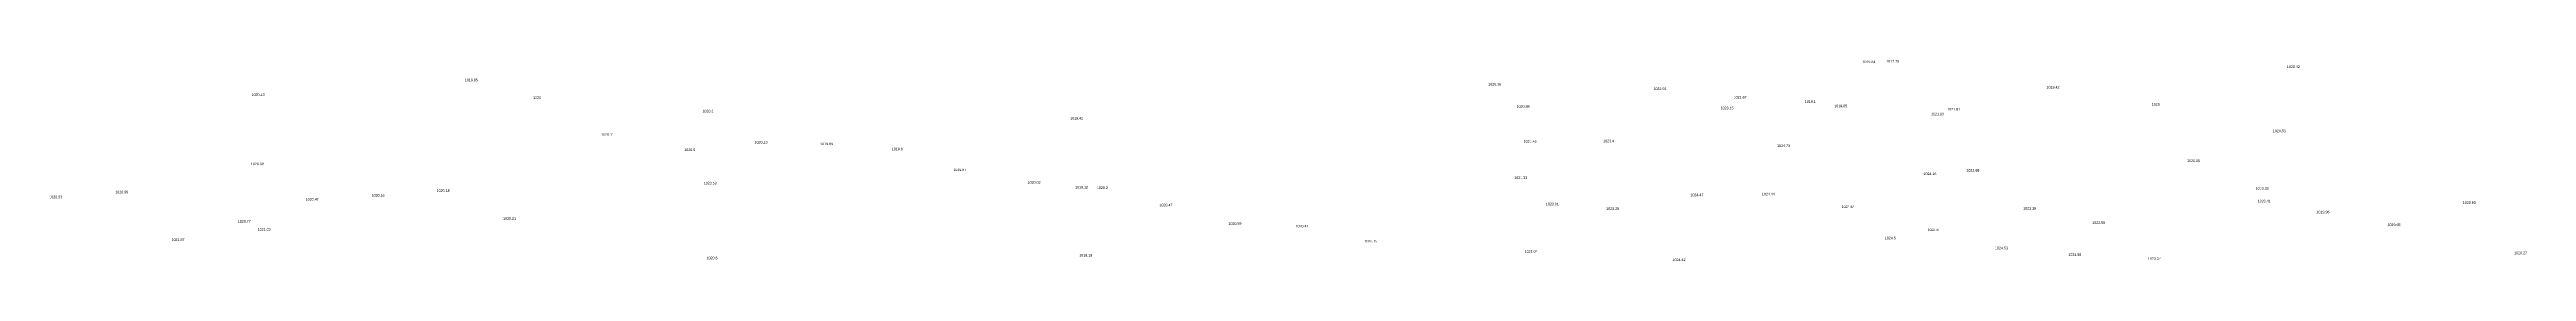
# Model space of a CAD drawing. Header units: inches. Extents: x 628884 to 629912, y 4519174 to 4520145.
# Drawn here: x 629337 to 629528, y 4519283.6 to 4519299.2 of the extents above; entities that cross this region are included whole.
import ezdxf

# ---------------------------------------------------------------- set-up
doc = ezdxf.new("R2010")
doc.units = ezdxf.units.IN
doc.header["$MEASUREMENT"] = 0

msp = doc.modelspace()

# ---------------------------------------------------------------- texts
for s, p in [('1019.84', (629476.76, 4519298.9, 1019.84)), ('1017.79', (629478.6, 4519298.95, 1017.79)), ('1020.42', (629509.49, 4519298.52, 1020.42)), ('1020.13', (629352.56, 4519296.37, 1020.13)), ('1019.85', (629369, 4519297.5, 1019.85)), ('1020', (629374.26, 4519296.13, 1020)), ('1020.36', (629447.91, 4519297.17, 1020.36)), ('1022.91', (629460.65, 4519296.82, 1022.91)), ('1021.67', (629466.83, 4519296.16, 1021.67)), ('1019.1', (629472.32, 4519295.83, 1019.1)), ('1019.42', (629490.96, 4519296.93, 1019.42)), ('1020.2', (629387.32, 4519295.09, 1020.2)), ('1019.42', (629415.68, 4519294.54, 1019.42)), ('1020.88', (629450.1, 4519295.45, 1020.88)), ('1023.15', (629465.83, 4519295.33, 1023.15)), ('1019.05', (629474.59, 4519295.49, 1019.05)), ('1021.69', (629482.05, 4519294.86, 1021.69)), ('1021.81', (629483.3, 4519295.24, 1021.81)), ('1020', (629499.07, 4519295.61, 1020)), ('1020.11', (629379.5, 4519293.28, 1020.11)), ('1020.5', (629385.92, 4519292.1, 1020.5)), ('1020.13', (629391.34, 4519292.68, 1020.13)), ('1019.89', (629396.39, 4519292.56, 1019.89)), ('1019.8', (629401.92, 4519292.16, 1019.8)), ('1021.45', (629450.64, 4519292.75, 1021.45)), ('1023.4', (629456.77, 4519292.78, 1023.4)), ('1024.73', (629470.18, 4519292.41, 1024.73)), ('1020.53', (629508.41, 4519293.56, 1020.53)), ('1020.39', (629352.5, 4519291.01, 1020.39)), ('1019.87', (629406.67, 4519290.55, 1019.87)), ('1024.16', (629481.47, 4519290.24, 1024.16)), ('1022.68', (629484.78, 4519290.51, 1022.68)), ('1020.06', (629501.79, 4519291.25, 1020.06)), ('1020.53', (629336.96, 4519288.45, 1020.53)), ('1020.99', (629342.05, 4519288.83, 1020.99)), ('1020.47', (629356.73, 4519288.27, 1020.47)), ('1020.16', (629361.81, 4519288.57, 1020.16)), ('1020.18', (629366.83, 4519288.94, 1020.18)), ('1020.53', (629387.42, 4519289.52, 1020.53)), ('1020.02', (629412.39, 4519289.57, 1020.02)), ('1019.12', (629416.05, 4519289.2, 1019.12)), ('1020.2', (629417.74, 4519289.17, 1020.2)), ('1021.33', (629449.92, 4519289.94, 1021.33)), ('1024.47', (629463.5, 4519288.61, 1024.47)), ('1024.44', (629469.01, 4519288.67, 1024.44)), ('1019.33', (629507.08, 4519289.11, 1019.33)), ('1020.41', (629507.24, 4519288.13, 1020.41)), ('1020.77', (629351.5, 4519286.57, 1020.77)), ('1020.21', (629371.95, 4519286.78, 1020.21)), ('1020.47', (629422.56, 4519287.83, 1020.47)), ('1020.59', (629427.88, 4519286.39, 1020.59)), ('1020.41', (629433.05, 4519286.19, 1020.41)), ('1023.01', (629452.35, 4519287.9, 1023.01)), ('1023.25', (629457, 4519287.54, 1023.25)), ('1024.64', (629475.16, 4519287.69, 1024.64)), ('1023.39', (629489.15, 4519287.57, 1023.39)), ('1022.58', (629494.48, 4519286.47, 1022.58)), ('1019.96', (629511.77, 4519287.28, 1019.96)), ('1019.65', (629517.25, 4519286.3, 1019.65)), ('1020.93', (629523.05, 4519288.01, 1020.93)), ('1021.87', (629346.39, 4519285.15, 1021.87)), ('1021.09', (629353.03, 4519285.94, 1021.09)), ('1020.15', (629438.36, 4519285.03, 1020.15)), ('1021.04', (629450.72, 4519284.24, 1021.04)), ('1024.5', (629478.49, 4519285.28, 1024.5)), ('1024.6', (629481.79, 4519285.91, 1024.6)), ('1024.53', (629486.98, 4519284.5, 1024.53)), ('1020.6', (629387.64, 4519283.73, 1020.6)), ('1019.19', (629416.38, 4519283.94, 1019.19)), ('1024.42', (629462.12, 4519283.59, 1024.42)), ('1024.58', (629492.64, 4519283.99, 1024.58)), ('1023.37', (629498.77, 4519283.69, 1023.37)), ('1020.27', (629527.01, 4519284.12, 1020.27))]:
    msp.add_text(s, height=0.2).set_placement(p)

doc.saveas('drawing.dxf')
